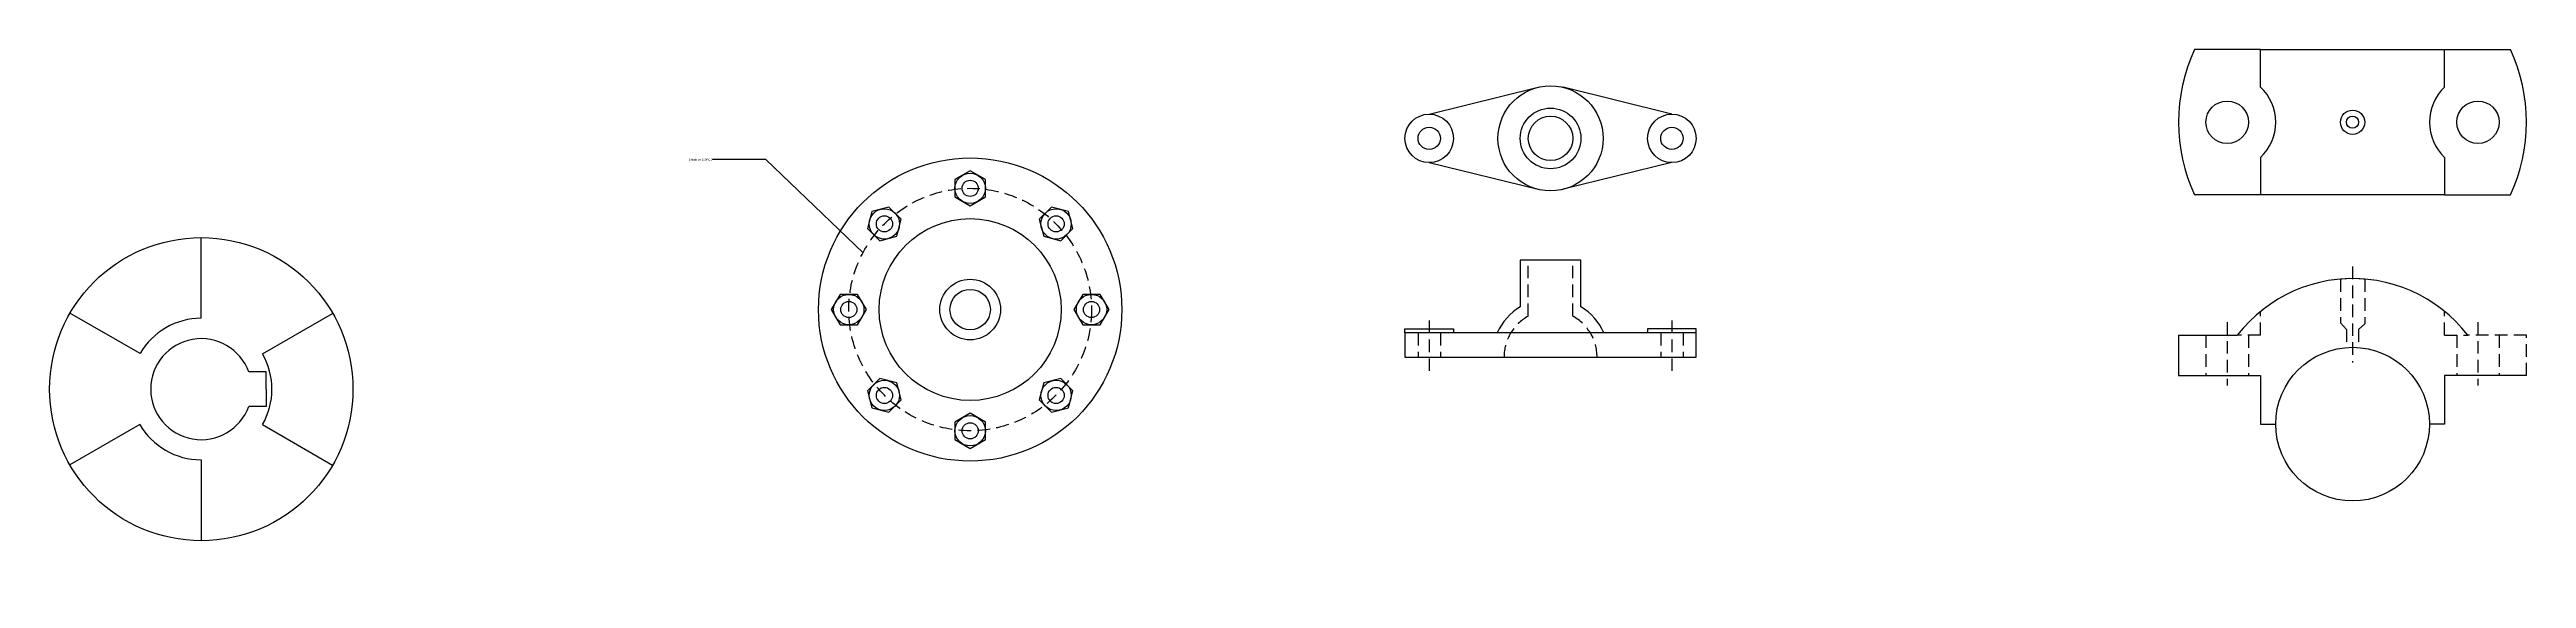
# Model space of a CAD drawing. Header units: inches. Extents: x 13008 to 14233, y 13997 to 14259.
import ezdxf

# ---------------------------------------------------------------- set-up
doc = ezdxf.new("R2010")
doc.units = ezdxf.units.IN
doc.header["$LTSCALE"] = 50
doc.header["$MEASUREMENT"] = 0
doc.linetypes.add('HIDDEN2', pattern=[0.1875, 0.125, -0.0625])
doc.styles.get("Standard").update_dxf_attribs({"font": 'arial.ttf'})
doc.dimstyles.get("Standard").update_dxf_attribs({"dimtxt": 0.18, "dimasz": 1, "dimexe": 0.18, "dimexo": 0.0625, "dimgap": 0.09, "dimtad": 0, "dimtih": 1, "dimtoh": 1, "dimdec": 4, "dimzin": 0, "dimdsep": 46, "dimtxsty": 'Standard', "dimcen": 0.09, "dimadec": 0, "dimazin": 0, "dimtfac": 1, "dimtdec": 4, "dimtofl": 0, "dimtmove": 0, "dimatfit": 3, "dimfxl": 1, "dimtolj": 1, "dimtzin": 0, "dimarcsym": 0})

# ---------------------------------------------------------------- blocks, each defined once
blk = doc.blocks.new('*U1')
for p, q in [((32.5, -11.2), (32.5, 28.8)), ((2.2, -28.7), (-32.5, -8.7))]:
    blk.add_line(p, q)
blk.add_arc((32.5, -46.2), 35, 90, 150)
blk = doc.blocks.new('*U2')
at = {"color": 0, "linetype": 'ByBlock', "lineweight": -2, "transparency": 16777216}
blk.add_blockref('*U1', (13050.7, 14136.9), dxfattribs=at)
for p, rotation in [((13139.4, 14095.6), 240), ((13059.3, 14039.4), 120)]:
    blk.add_blockref('*U1', p, dxfattribs=dict(at, rotation=rotation))
blk = doc.blocks.new('*U8')
blk.add_lwpolyline([(-4.3, 7.5), (-8.7, 0), (-4.3, -7.5), (4.3, -7.5), (8.7, 0), (4.3, 7.5)], close=True)
for radius in [7.5, 4]:
    blk.add_circle((0, 0), radius)
blk = doc.blocks.new('*U9')
at = {"color": 0, "linetype": 'ByBlock', "lineweight": -2, "transparency": 16777216}
for p, rotation in [((13463.4, 14190), 90), ((13421, 14172.4), 135), ((13505.9, 14172.4), 45), ((13403.4, 14130), 180), ((13421, 14087.5), 225), ((13505.9, 14087.5), 314.9999999999999), ((13463.4, 14070), 269.9999999999999)]:
    blk.add_blockref('*U8', p, dxfattribs=dict(at, rotation=rotation))
blk.add_blockref('*U8', (13523.4, 14130), dxfattribs=at)

msp = doc.modelspace()

# ---------------------------------------------------------------- linework, layer by layer
for p, q in [((14101.5, 14258.7), (14068.9, 14258.7)), ((14101.5, 14240.1), (14101.5, 14258.7)), ((14101.5, 14258.7), (14192.5, 14258.7)), ((14192.5, 14240.1), (14192.5, 14258.7)), ((14192.5, 14258.7), (14225.1, 14258.7)), ((13690.4, 14226.7), (13744.2, 14240)), ((13810.4, 14226.7), (13756.6, 14240)), ((13690.4, 14202.7), (13744.2, 14189.5)), ((13810.4, 14202.7), (13756.6, 14189.5)), ((14101.5, 14205.3), (14101.5, 14186.7)), ((14192.5, 14205.3), (14192.5, 14186.7)), ((14101.5, 14186.7), (14068.9, 14186.7)), ((14192.5, 14186.7), (14101.5, 14186.7)), ((14192.5, 14186.7), (14225.1, 14186.7)), ((13765.4, 14154.4), (13735.4, 14154.4)), ((13735.4, 14154.4), (13735.4, 14131.4)), ((13765.4, 14131.4), (13765.4, 14154.4)), ((13678.4, 14118.5), (13678.4, 14120.5)), ((13678.4, 14120.5), (13702.4, 14120.5)), ((13822.4, 14118.5), (13678.4, 14118.5)), ((13678.4, 14118.5), (13678.4, 14106.5)), ((13702.4, 14120.5), (13702.4, 14118.5)), ((13822.4, 14120.5), (13798.4, 14120.5)), ((13798.4, 14120.5), (13798.4, 14118.5)), ((13822.4, 14118.5), (13822.4, 14120.5)), ((13822.4, 14106.5), (13822.4, 14118.5)), ((14061, 14117.3), (14090, 14117.3)), ((14061, 14117.3), (14061, 14097.3)), ((13115.2, 14099.1), (13106.7, 14099.1)), ((13115.2, 14090.6), (13115.2, 14099.1)), ((13678.4, 14106.5), (13822.4, 14106.5)), ((13115.2, 14090.6), (13115.2, 14082.1)), ((14061, 14097.3), (14101.5, 14097.3)), ((14101.5, 14097.3), (14101.5, 14073.3)), ((14233, 14097.3), (14192.5, 14097.3)), ((14192.5, 14097.3), (14192.5, 14073.3)), ((13115.2, 14082.1), (13106.7, 14082.1)), ((14101.5, 14073.3), (14109, 14073.3)), ((14192.5, 14073.3), (14185, 14073.3))]:
    msp.add_line(p, q)
at = {"linetype": 'HIDDEN2'}
for p, q in [((13739.4, 14126.7), (13739.4, 14154.4)), ((13761.4, 14126.7), (13761.4, 14154.4)), ((14147, 14151.3), (14147, 14103.8)), ((14141, 14145), (14141, 14123.4)), ((14153, 14145), (14153, 14123)), ((13690.4, 14124.6), (13690.4, 14099.5)), ((13810.4, 14124.6), (13810.4, 14099.5)), ((14085, 14123.8), (14085, 14092.4)), ((14101.5, 14117.3), (14101.5, 14129.1)), ((14141, 14123.4), (14144, 14120.2)), ((14153, 14123), (14150, 14120.2)), ((14192.5, 14117.3), (14192.5, 14129.1)), ((14209, 14123.8), (14209, 14092.4)), ((13684.9, 14118.5), (13684.9, 14106.5)), ((13695.9, 14118.5), (13695.9, 14106.5)), ((13804.9, 14118.5), (13804.9, 14106.5)), ((13815.9, 14118.5), (13815.9, 14106.5)), ((14074.5, 14117.3), (14074.5, 14097.3)), ((14101.5, 14117.3), (14090, 14117.3)), ((14095.5, 14117.3), (14095.5, 14097.3)), ((14144, 14120.2), (14144, 14111.2)), ((14150, 14120.2), (14150, 14111.2)), ((14192.5, 14117.3), (14204, 14117.3)), ((14198.5, 14117.3), (14198.5, 14097.3)), ((14233, 14117.3), (14204, 14117.3)), ((14219.5, 14117.3), (14219.5, 14097.3)), ((14233, 14097.3), (14233, 14117.3))]:
    msp.add_line(p, q, dxfattribs=at)
for centre, radius in [((13750.4, 14214.7), 26), ((14085, 14222.7), 10.5), ((14209, 14222.7), 10.5), ((13690.4, 14214.7), 12), ((13750.4, 14214.7), 15), ((13750.4, 14214.7), 11), ((13810.4, 14214.7), 12), ((14147, 14222.7), 6), ((14147, 14222.7), 3), ((13690.4, 14214.7), 5.5), ((13810.4, 14214.7), 5.5), ((13463.4, 14130), 75), ((13463.4, 14130), 45), ((13083.2, 14090.6), 75), ((13463.4, 14130), 15), ((13463.4, 14130), 10), ((14147, 14073.3), 38)]:
    msp.add_circle(centre, radius)
msp.add_circle((13463.4, 14130), 60, dxfattribs=at)
for centre, radius, start, end in [((14147, 14222.7), 86, 155.2535, 204.7465), ((14147, 14222.7), 86, 335.2535, 24.7465), ((14085, 14222.7), 24, 313.4325, 46.5675), ((14209, 14222.7), 24, 133.4325, 226.5675), ((14147, 14073.3), 72, 85.2198, 142.3301), ((14147, 14073.3), 72, 37.6699, 94.7802), ((13750.4, 14106.5), 29, 121.1474, 155.5567), ((13750.4, 14106.5), 29, 24.4433, 58.8526), ((13083.2, 14090.6), 25, 19.8769, 340.1231)]:
    msp.add_arc(centre, radius, start, end)
for start, end in [(118.5719, 180), (0, 61.4281)]:
    msp.add_arc((13750.4, 14106.5), 23, start, end, dxfattribs=at)

# ---------------------------------------------------------------- block references
for name in ['*U9', '*U2']:
    msp.add_blockref(name, (0, 0))

# ---------------------------------------------------------------- texts
at = {"insert": (13335.9, 14204.2), "char_height": 1, "attachment_point": 6}
msp.add_mtext('\\A1;8 Nuts on 120PCD', dxfattribs=at)

# ---------------------------------------------------------------- leaders
at = {"annotation_type": 0, "has_hookline": 1, "hookline_direction": 1, "text_width": 11.5}
msp.add_leader([(13410.5, 14158.1), (13362.4, 14204.2), (13336, 14204.2)], dimstyle='Standard', dxfattribs=at)

doc.saveas('drawing.dxf')
